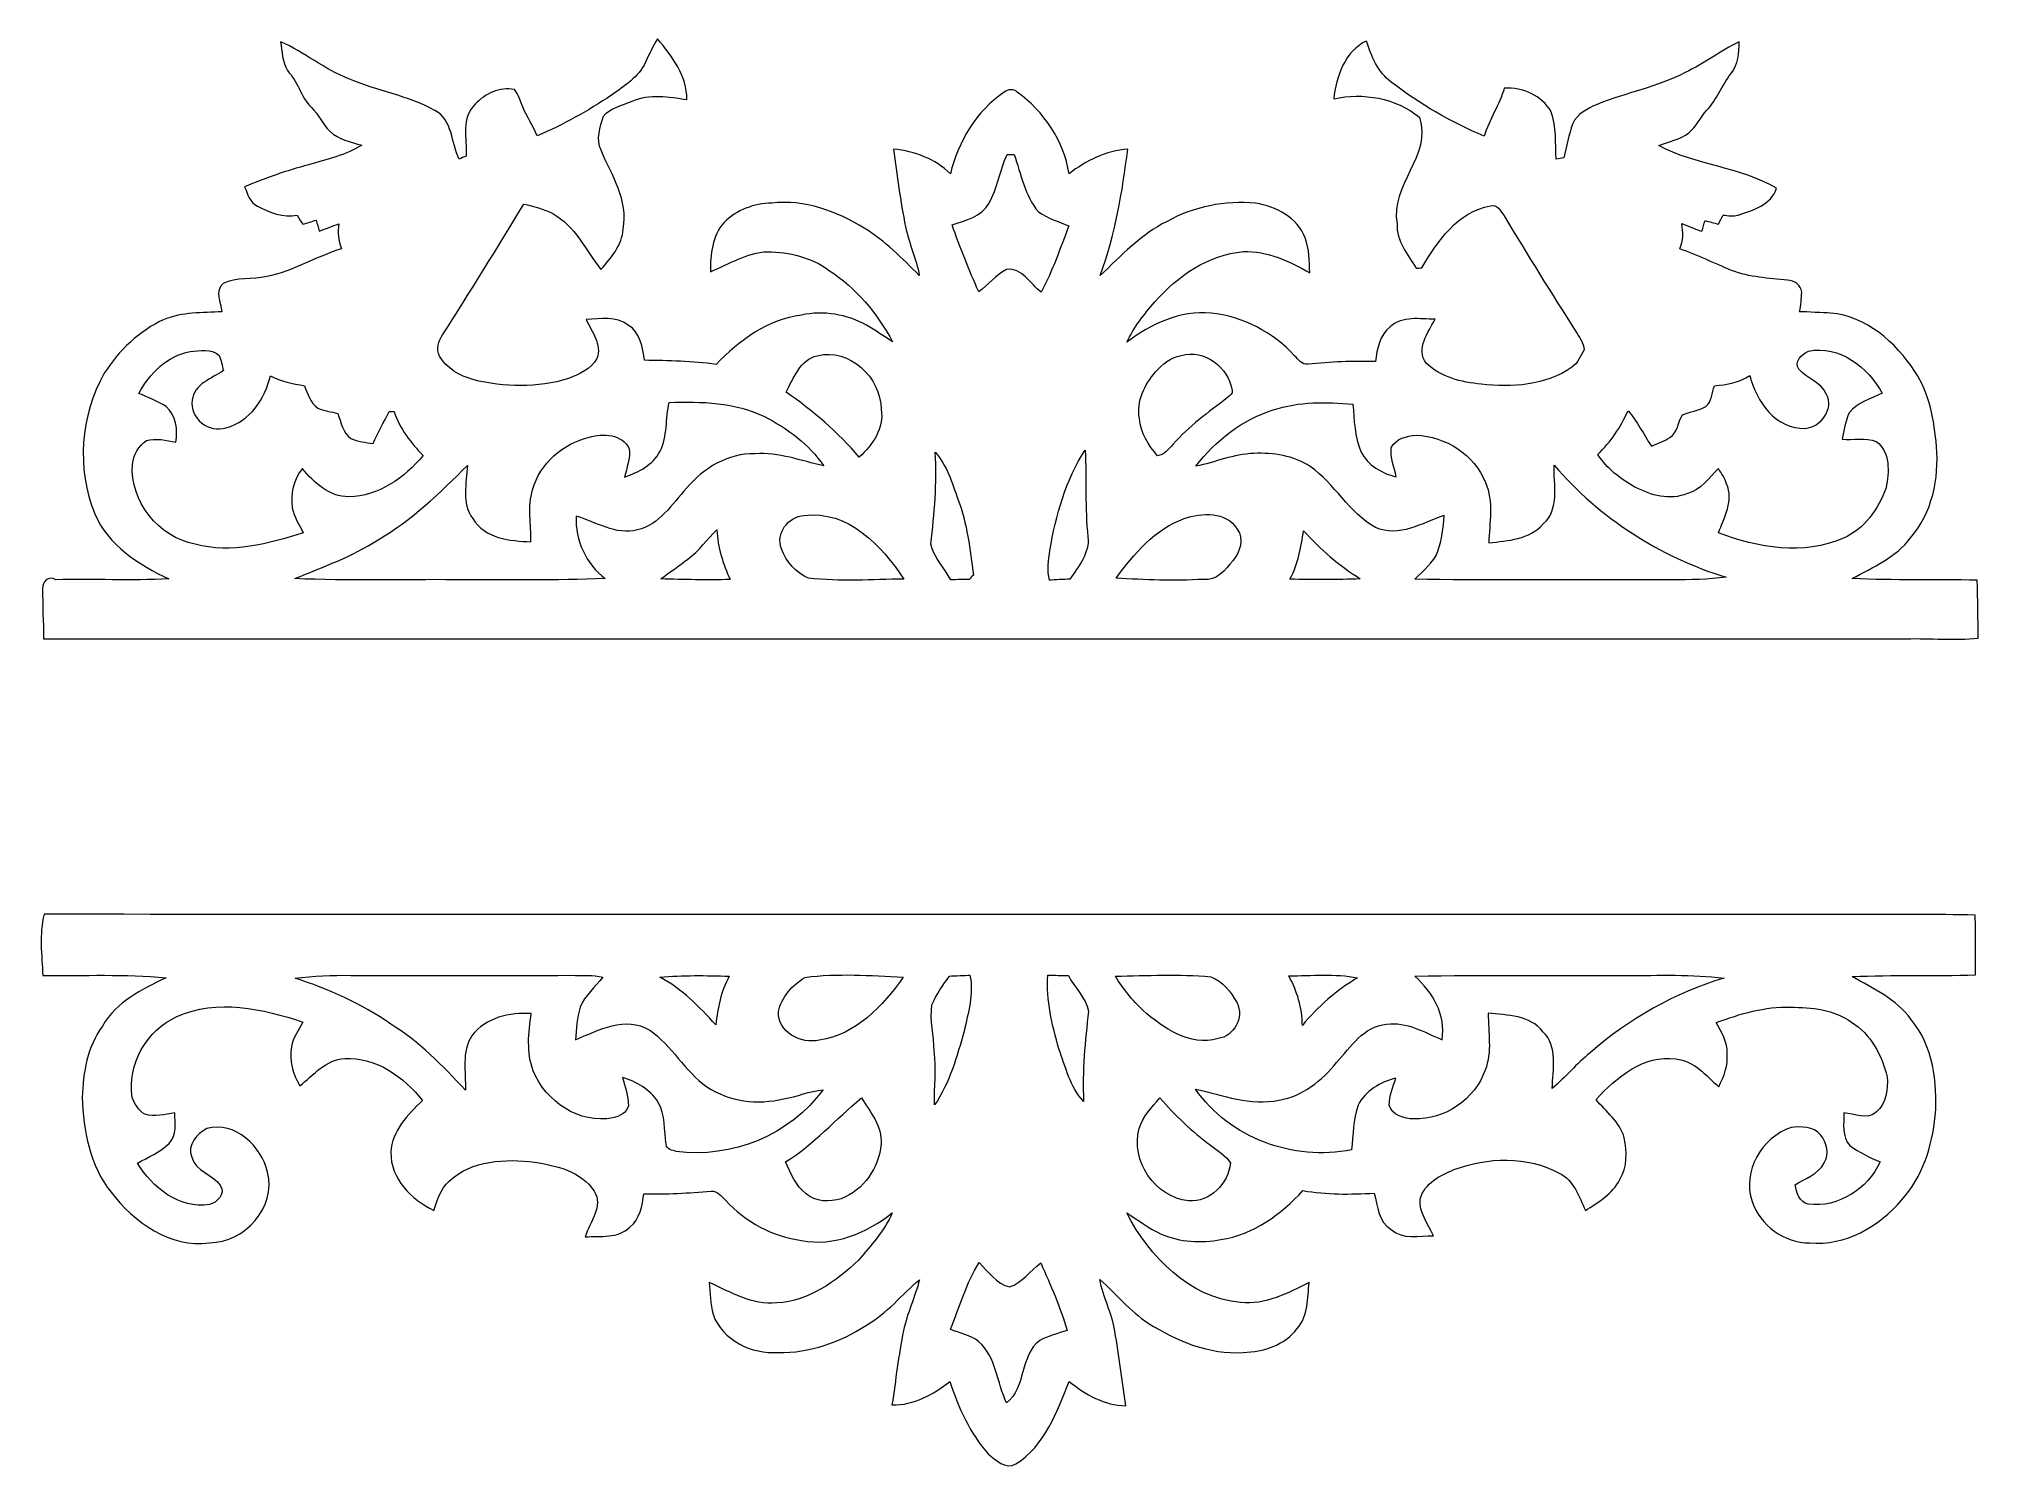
# Model space of a CAD drawing. Header units: centimetres. Extents: x -16.3 to 16.2, y -12 to 12.
import ezdxf

# ---------------------------------------------------------------- set-up
doc = ezdxf.new("R2010")
doc.units = ezdxf.units.CM
doc.header["$MEASUREMENT"] = 0
doc.layers.add('Layer 1', color=7, linetype='Continuous')

msp = doc.modelspace()

# ---------------------------------------------------------------- linework, layer by layer
at = {"layer": 'Layer 1', "color": 250, "lineweight": 9}
for points, knots in [([(-6.10221, 11.56253), (-6.03977, 11.69623), (-5.98192, 11.83311), (-5.89972, 11.95693), (-5.89972, 11.95693), (-5.66159, 11.66836), (-5.40124, 11.33181), (-5.41077, 10.93776), (-5.41077, 10.93776), (-5.71345, 10.98997), (-6.03483, 11.03795), (-6.32693, 10.91342), (-6.32693, 10.91342), (-6.48815, 10.84039), (-6.69347, 10.80476), (-6.80883, 10.65836), (-6.80883, 10.65836), (-6.86104, 10.47773), (-6.939, 10.27136), (-6.84798, 10.08827), (-6.84798, 10.08827), (-6.66772, 9.66705), (-6.38761, 9.25289), (-6.47686, 8.76923), (-6.47686, 8.76923), (-6.4945, 8.49477), (-6.68006, 8.28487), (-6.85187, 8.08872), (-6.85187, 8.08872), (-7.10057, 8.41152), (-7.2879, 8.8225), (-7.65726, 9.02817), (-7.65726, 9.02817), (-7.8086, 9.10719), (-7.97582, 9.14953), (-8.14162, 9.18692), (-8.14162, 9.18692), (-8.58718, 8.45067), (-9.04332, 7.72113), (-9.50299, 6.9937), (-9.50299, 6.9937), (-9.56825, 6.89281), (-9.61623, 6.75417), (-9.55344, 6.64092), (-9.55344, 6.64092), (-9.43949, 6.43137), (-9.21548, 6.31249), (-8.99428, 6.24546), (-8.99428, 6.24546), (-8.47217, 6.11493), (-7.91302, 6.10364), (-7.39585, 6.26204), (-7.39585, 6.26204), (-7.21734, 6.33542), (-7.01167, 6.41903), (-6.91642, 6.59859), (-6.91642, 6.59859), (-6.82964, 6.83813), (-7.00285, 7.04909), (-7.09669, 7.25264), (-7.09669, 7.25264), (-6.85998, 7.25864), (-6.59504, 7.31755), (-6.39149, 7.15668), (-6.39149, 7.15668), (-6.1897, 7.03639), (-6.1516, 6.78027), (-6.12126, 6.56966), (-6.12126, 6.56966), (-5.71945, 6.56261), (-5.31622, 6.55485), (-4.91758, 6.50017), (-4.91758, 6.50017), (-4.53412, 6.90304), (-4.0561, 7.25687), (-3.48848, 7.32813), (-3.48848, 7.32813), (-3.11983, 7.4061), (-2.73001, 7.33907), (-2.39981, 7.16021), (-2.39981, 7.16021), (-2.25094, 7.07167), (-2.10877, 6.97148), (-1.96131, 6.87975), (-1.96131, 6.87975), (-2.22201, 7.35283), (-2.57443, 7.78745), (-3.03375, 8.0799), (-3.03375, 8.0799), (-3.3255, 8.29863), (-3.69874, 8.38118), (-4.05751, 8.38929), (-4.05751, 8.38929), (-4.40676, 8.37412), (-4.70239, 8.1808), (-5.01672, 8.0538), (-5.01672, 8.0538), (-5.01319, 8.34272), (-4.99096, 8.64999), (-4.78706, 8.87718), (-4.78706, 8.87718), (-4.57998, 9.08744), (-4.28153, 9.20244), (-3.98731, 9.2028), (-3.98731, 9.2028), (-3.43839, 9.27018), (-2.89864, 9.06592), (-2.43756, 8.78405), (-2.43756, 8.78405), (-2.08937, 8.57062), (-1.80185, 8.27746), (-1.51575, 7.9903), (-1.51575, 7.9903), (-1.55808, 8.27111), (-1.69143, 8.52652), (-1.74329, 8.80486), (-1.74329, 8.80486), (-1.83607, 9.2349), (-1.88334, 9.67305), (-1.94473, 10.10802), (-1.94473, 10.10802), (-1.5916, 10.07169), (-1.24975, 9.94469), (-0.99434, 9.69492), (-0.99434, 9.69492), (-0.86205, 10.23679), (-0.55902, 10.74514), (-0.093, 11.06264), (-0.093, 11.06264), (-0.02703, 11.11168), (0.06223, 11.1205), (0.12784, 11.06511), (0.12784, 11.06511), (0.5727, 10.73985), (0.90854, 10.2442), (0.99603, 9.69492), (0.99603, 9.69492), (1.28354, 9.91823), (1.61127, 10.07945), (1.97993, 10.10943), (1.97993, 10.10943), (1.88538, 9.39188), (1.77355, 8.67151), (1.51743, 7.991), (1.51743, 7.991), (1.86633, 8.32191), (2.20077, 8.6768), (2.6368, 8.89694), (2.6368, 8.89694), (3.08659, 9.14494), (3.61082, 9.25007), (4.12235, 9.20174), (4.12235, 9.20174), (4.46419, 9.15164), (4.82367, 8.95797), (4.95278, 8.62001), (4.95278, 8.62001), (5.02193, 8.43303), (5.02052, 8.23054), (5.03075, 8.03404), (5.03075, 8.03404), (4.69067, 8.23019), (4.31849, 8.40658), (3.91597, 8.39105), (3.91597, 8.39105), (3.32648, 8.3399), (2.81354, 7.98183), (2.43219, 7.54933), (2.43219, 7.54933), (2.25474, 7.33978), (2.07729, 7.12388), (1.9644, 6.87164), (1.9644, 6.87164), (2.36481, 7.18279), (2.85728, 7.40469), (3.37446, 7.36165), (3.37446, 7.36165), (3.90609, 7.2978), (4.41656, 7.04591), (4.77463, 6.64516), (4.77463, 6.64516), (4.83849, 6.58448), (4.89987, 6.48923), (5.00147, 6.5044), (5.00147, 6.5044), (5.37577, 6.54356), (5.75218, 6.55732), (6.12895, 6.54991), (6.12895, 6.54991), (6.1554, 6.76157), (6.20127, 6.98876), (6.37695, 7.13199), (6.37695, 7.13199), (6.58685, 7.31685), (6.8719, 7.2604), (7.12837, 7.25687), (7.12837, 7.25687), (7.01865, 7.0445), (6.7957, 6.75452), (6.9809, 6.5238), (6.9809, 6.5238), (7.22044, 6.28497), (7.57428, 6.20242), (7.90024, 6.16961), (7.90024, 6.16961), (8.41495, 6.10823), (8.98257, 6.14809), (9.42142, 6.45184), (9.42142, 6.45184), (9.52267, 6.52027), (9.56535, 6.64445), (9.62815, 6.74393), (9.62815, 6.74393), (9.62427, 6.86141), (9.54278, 6.95631), (9.48845, 7.05403), (9.48845, 7.05403), (9.07746, 7.69326), (8.67565, 8.33849), (8.28583, 8.99078), (8.28583, 8.99078), (8.23044, 9.06733), (8.17012, 9.19221), (8.05547, 9.15799), (8.05547, 9.15799), (7.50972, 9.06415), (7.16788, 8.56145), (6.90647, 8.1173), (6.90647, 8.1173), (6.88248, 8.11624), (6.8338, 8.11483), (6.80981, 8.11377), (6.80981, 8.11377), (6.67011, 8.34378), (6.48102, 8.56885), (6.49125, 8.8546), (6.49125, 8.8546), (6.36637, 9.50195), (7.08568, 9.99196), (6.86555, 10.64178), (6.86555, 10.64178), (6.47008, 10.96704), (5.92645, 11.06088), (5.4315, 10.9494), (5.4315, 10.9494), (5.47243, 11.3184), (5.61742, 11.75902), (5.98113, 11.91989), (5.98113, 11.91989), (6.06051, 11.66025), (6.1674, 11.39743), (6.396, 11.23092), (6.396, 11.23092), (6.87013, 10.85909), (7.40142, 10.56275), (7.95316, 10.32287), (7.95316, 10.32287), (8.03324, 10.60544), (8.20822, 10.84815), (8.28971, 11.13108), (8.28971, 11.13108), (8.59733, 11.14307), (8.92012, 11.01043), (9.07499, 10.73279), (9.07499, 10.73279), (9.16848, 10.4802), (9.14132, 10.20539), (9.15895, 9.94116), (9.15895, 9.94116), (9.20199, 9.94892), (9.24503, 9.95703), (9.28842, 9.9648), (9.28842, 9.9648), (9.3297, 10.15671), (9.37238, 10.34862), (9.43518, 10.53488), (9.43518, 10.53488), (9.51032, 10.70245), (9.68636, 10.78818), (9.84581, 10.85768), (9.84581, 10.85768), (10.33159, 11.05417), (10.85582, 11.14978), (11.32289, 11.3939), (11.32289, 11.3939), (11.63757, 11.54101), (11.91627, 11.75232), (12.22565, 11.9086), (12.22565, 11.9086), (12.22036, 11.72375), (12.21507, 11.51772), (12.08489, 11.37238), (12.08489, 11.37238), (11.94061, 11.17235), (11.84783, 10.9367), (11.67955, 10.75431), (11.67955, 10.75431), (11.57231, 10.63719), (11.50598, 10.4862), (11.38428, 10.38178), (11.38428, 10.38178), (11.23576, 10.26783), (11.04667, 10.23538), (10.87628, 10.16729), (10.87628, 10.16729), (11.49999, 9.83744), (12.23941, 9.80993), (12.8536, 9.45327), (12.8536, 9.45327), (12.75976, 9.17281), (12.4606, 9.08285), (12.20801, 9.00101), (12.20801, 9.00101), (12.12511, 8.97808), (12.03903, 8.99501), (11.95542, 9.00207), (11.95542, 9.00207), (11.92967, 8.95162), (11.90392, 8.90152), (11.87887, 8.85143), (11.87887, 8.85143), (11.80302, 8.87048), (11.72753, 8.88988), (11.65274, 8.91034), (11.65274, 8.91034), (11.63545, 8.85037), (11.61817, 8.79075), (11.60053, 8.73078), (11.60053, 8.73078), (11.48588, 8.76958), (11.37405, 8.81474), (11.26186, 8.8599), (11.26186, 8.8599), (11.28656, 8.71773), (11.2922, 8.57027), (11.23011, 8.43621), (11.23011, 8.43621), (11.52715, 8.33496), (11.80761, 8.19244), (12.09865, 8.07638), (12.09865, 8.07638), (12.39851, 7.95925), (12.7206, 7.94444), (13.03704, 7.91233), (13.03704, 7.91233), (13.1464, 7.90598), (13.26352, 7.82908), (13.27305, 7.71231), (13.27305, 7.71231), (13.27058, 7.60224), (13.25717, 7.49218), (13.23883, 7.38387), (13.23883, 7.38387), (13.3683, 7.37823), (13.62724, 7.36729), (13.75671, 7.36165), (13.75671, 7.36165), (14.35855, 7.30979), (14.85032, 6.86847), (15.16852, 6.38375), (15.16852, 6.38375), (15.42041, 6.01474), (15.49096, 5.56072), (15.534, 5.12574), (15.534, 5.12574), (15.57669, 4.58776), (15.46098, 4.01308), (15.09938, 3.5961), (15.09938, 3.5961), (14.85596, 3.26555), (14.47002, 3.10468), (14.12148, 2.91347), (14.12148, 2.91347), (14.81857, 2.87537), (15.51707, 2.90183), (16.21486, 2.88455), (16.21486, 2.88455), (16.22368, 2.56034), (16.22792, 2.23649), (16.23144, 1.91194), (16.23144, 1.91194), (15.83139, 1.87278), (15.42782, 1.91229), (15.02706, 1.90347), (15.02706, 1.90347), (4.62153, 1.90523), (-5.78436, 1.90312), (-16.18989, 1.90453), (-16.18989, 1.90453), (-16.19342, 2.18393), (-16.20894, 2.46262), (-16.20718, 2.74167), (-16.20718, 2.74167), (-16.21459, 2.84821), (-16.11863, 2.9745), (-15.98387, 2.89195), (-15.98387, 2.89195), (-15.3531, 2.9043), (-14.72234, 2.87679), (-14.09192, 2.90571), (-14.09192, 2.90571), (-14.59252, 3.14384), (-15.1111, 3.46592), (-15.33405, 3.99827), (-15.33405, 3.99827), (-15.63956, 4.74898), (-15.57677, 5.64821), (-15.17283, 6.35129), (-15.17283, 6.35129), (-14.92907, 6.73441), (-14.58687, 7.06461), (-14.17059, 7.25405), (-14.17059, 7.25405), (-13.86544, 7.37788), (-13.52677, 7.36623), (-13.20363, 7.38176), (-13.20363, 7.38176), (-13.21915, 7.53663), (-13.32781, 7.73665), (-13.18352, 7.85377), (-13.18352, 7.85377), (-12.96057, 7.97125), (-12.69034, 7.91692), (-12.4508, 7.97195), (-12.4508, 7.97195), (-12.01089, 8.06156), (-11.62283, 8.30427), (-11.19773, 8.43974), (-11.19773, 8.43974), (-11.257, 8.57132), (-11.25912, 8.71561), (-11.2443, 8.85637), (-11.2443, 8.85637), (-11.35296, 8.81686), (-11.46055, 8.77347), (-11.56956, 8.73466), (-11.56956, 8.73466), (-11.58755, 8.79604), (-11.60519, 8.85743), (-11.62248, 8.91881), (-11.62248, 8.91881), (-11.69762, 8.89517), (-11.77276, 8.87118), (-11.84861, 8.84861), (-11.84861, 8.84861), (-11.87965, 8.89976), (-11.91035, 8.95127), (-11.94068, 9.00277), (-11.94068, 9.00277), (-12.17387, 8.95303), (-12.40423, 9.04828), (-12.60779, 9.15411), (-12.60779, 9.15411), (-12.73937, 9.20915), (-12.7683, 9.3619), (-12.82369, 9.47796), (-12.82369, 9.47796), (-12.47373, 9.62154), (-12.11672, 9.7489), (-11.75089, 9.84626), (-11.75089, 9.84626), (-11.44538, 9.93093), (-11.12859, 10.00678), (-10.85554, 10.1747), (-10.85554, 10.1747), (-11.04569, 10.22056), (-11.24324, 10.27524), (-11.39423, 10.40647), (-11.39423, 10.40647), (-11.51171, 10.52783), (-11.58015, 10.68728), (-11.70291, 10.80441), (-11.70291, 10.80441), (-11.8793, 10.98397), (-11.92904, 11.24432), (-12.10473, 11.42353), (-12.10473, 11.42353), (-12.18904, 11.56817), (-12.19433, 11.74597), (-12.21832, 11.9086), (-12.21832, 11.9086), (-11.82109, 11.73327), (-11.48384, 11.44611), (-11.07779, 11.28842), (-11.07779, 11.28842), (-10.60718, 11.08169), (-10.08543, 11.00725), (-9.63317, 10.75713), (-9.63317, 10.75713), (-9.33083, 10.59133), (-9.36153, 10.21597), (-9.22782, 9.93975), (-9.22782, 9.93975), (-9.18831, 9.95703), (-9.14845, 9.97397), (-9.10823, 9.9909), (-9.10823, 9.9909), (-9.09306, 10.28018), (-9.19748, 10.64037), (-8.9576, 10.8605), (-8.9576, 10.8605), (-8.79355, 11.039), (-8.5459, 11.15718), (-8.30037, 11.10533), (-8.30037, 11.10533), (-8.22876, 11.02525), (-8.20688, 10.91412), (-8.15997, 10.81852), (-8.15997, 10.81852), (-8.09611, 10.64813), (-7.98217, 10.50208), (-7.92043, 10.33063), (-7.92043, 10.33063), (-7.48263, 10.51337), (-7.06812, 10.75008), (-6.67301, 11.01184), (-6.67301, 11.01184), (-6.46028, 11.16565), (-6.21933, 11.31629), (-6.10221, 11.56253), (-6.10221, 11.56253), (-6.10221, 11.56253), (-6.10221, 11.56253), (-6.10221, 11.56253)], [0, 0, 0, 0, 0.00757576, 0.00757576, 0.00757576, 0.00757576, 0.01515152, 0.01515152, 0.01515152, 0.01515152, 0.02272727, 0.02272727, 0.02272727, 0.02272727, 0.03030303, 0.03030303, 0.03030303, 0.03030303, 0.03787879, 0.03787879, 0.03787879, 0.03787879, 0.04545455, 0.04545455, 0.04545455, 0.04545455, 0.0530303, 0.0530303, 0.0530303, 0.0530303, 0.06060606, 0.06060606, 0.06060606, 0.06060606, 0.06818182, 0.06818182, 0.06818182, 0.06818182, 0.07575758, 0.07575758, 0.07575758, 0.07575758, 0.08333333, 0.08333333, 0.08333333, 0.08333333, 0.09090909, 0.09090909, 0.09090909, 0.09090909, 0.09848485, 0.09848485, 0.09848485, 0.09848485, 0.10606061, 0.10606061, 0.10606061, 0.10606061, 0.11363636, 0.11363636, 0.11363636, 0.11363636, 0.12121212, 0.12121212, 0.12121212, 0.12121212, 0.12878788, 0.12878788, 0.12878788, 0.12878788, 0.13636364, 0.13636364, 0.13636364, 0.13636364, 0.14393939, 0.14393939, 0.14393939, 0.14393939, 0.15151515, 0.15151515, 0.15151515, 0.15151515, 0.15909091, 0.15909091, 0.15909091, 0.15909091, 0.16666667, 0.16666667, 0.16666667, 0.16666667, 0.17424242, 0.17424242, 0.17424242, 0.17424242, 0.18181818, 0.18181818, 0.18181818, 0.18181818, 0.18939394, 0.18939394, 0.18939394, 0.18939394, 0.1969697, 0.1969697, 0.1969697, 0.1969697, 0.20454545, 0.20454545, 0.20454545, 0.20454545, 0.21212121, 0.21212121, 0.21212121, 0.21212121, 0.21969697, 0.21969697, 0.21969697, 0.21969697, 0.22727273, 0.22727273, 0.22727273, 0.22727273, 0.23484848, 0.23484848, 0.23484848, 0.23484848, 0.24242424, 0.24242424, 0.24242424, 0.24242424, 0.25, 0.25, 0.25, 0.25, 0.25757576, 0.25757576, 0.25757576, 0.25757576, 0.26515152, 0.26515152, 0.26515152, 0.26515152, 0.27272727, 0.27272727, 0.27272727, 0.27272727, 0.28030303, 0.28030303, 0.28030303, 0.28030303, 0.28787879, 0.28787879, 0.28787879, 0.28787879, 0.29545455, 0.29545455, 0.29545455, 0.29545455, 0.3030303, 0.3030303, 0.3030303, 0.3030303, 0.31060606, 0.31060606, 0.31060606, 0.31060606, 0.31818182, 0.31818182, 0.31818182, 0.31818182, 0.32575758, 0.32575758, 0.32575758, 0.32575758, 0.33333333, 0.33333333, 0.33333333, 0.33333333, 0.34090909, 0.34090909, 0.34090909, 0.34090909, 0.34848485, 0.34848485, 0.34848485, 0.34848485, 0.35606061, 0.35606061, 0.35606061, 0.35606061, 0.36363636, 0.36363636, 0.36363636, 0.36363636, 0.37121212, 0.37121212, 0.37121212, 0.37121212, 0.37878788, 0.37878788, 0.37878788, 0.37878788, 0.38636364, 0.38636364, 0.38636364, 0.38636364, 0.39393939, 0.39393939, 0.39393939, 0.39393939, 0.40151515, 0.40151515, 0.40151515, 0.40151515, 0.40909091, 0.40909091, 0.40909091, 0.40909091, 0.41666667, 0.41666667, 0.41666667, 0.41666667, 0.42424242, 0.42424242, 0.42424242, 0.42424242, 0.43181818, 0.43181818, 0.43181818, 0.43181818, 0.43939394, 0.43939394, 0.43939394, 0.43939394, 0.4469697, 0.4469697, 0.4469697, 0.4469697, 0.45454545, 0.45454545, 0.45454545, 0.45454545, 0.46212121, 0.46212121, 0.46212121, 0.46212121, 0.46969697, 0.46969697, 0.46969697, 0.46969697, 0.47727273, 0.47727273, 0.47727273, 0.47727273, 0.48484848, 0.48484848, 0.48484848, 0.48484848, 0.49242424, 0.49242424, 0.49242424, 0.49242424, 0.5, 0.5, 0.5, 0.5, 0.50757576, 0.50757576, 0.50757576, 0.50757576, 0.51515152, 0.51515152, 0.51515152, 0.51515152, 0.52272727, 0.52272727, 0.52272727, 0.52272727, 0.53030303, 0.53030303, 0.53030303, 0.53030303, 0.53787879, 0.53787879, 0.53787879, 0.53787879, 0.54545455, 0.54545455, 0.54545455, 0.54545455, 0.5530303, 0.5530303, 0.5530303, 0.5530303, 0.56060606, 0.56060606, 0.56060606, 0.56060606, 0.56818182, 0.56818182, 0.56818182, 0.56818182, 0.57575758, 0.57575758, 0.57575758, 0.57575758, 0.58333333, 0.58333333, 0.58333333, 0.58333333, 0.59090909, 0.59090909, 0.59090909, 0.59090909, 0.59848485, 0.59848485, 0.59848485, 0.59848485, 0.60606061, 0.60606061, 0.60606061, 0.60606061, 0.61363636, 0.61363636, 0.61363636, 0.61363636, 0.62121212, 0.62121212, 0.62121212, 0.62121212, 0.62878788, 0.62878788, 0.62878788, 0.62878788, 0.63636364, 0.63636364, 0.63636364, 0.63636364, 0.64393939, 0.64393939, 0.64393939, 0.64393939, 0.65151515, 0.65151515, 0.65151515, 0.65151515, 0.65909091, 0.65909091, 0.65909091, 0.65909091, 0.66666667, 0.66666667, 0.66666667, 0.66666667, 0.67424242, 0.67424242, 0.67424242, 0.67424242, 0.68181818, 0.68181818, 0.68181818, 0.68181818, 0.68939394, 0.68939394, 0.68939394, 0.68939394, 0.6969697, 0.6969697, 0.6969697, 0.6969697, 0.70454545, 0.70454545, 0.70454545, 0.70454545, 0.71212121, 0.71212121, 0.71212121, 0.71212121, 0.71969697, 0.71969697, 0.71969697, 0.71969697, 0.72727273, 0.72727273, 0.72727273, 0.72727273, 0.73484848, 0.73484848, 0.73484848, 0.73484848, 0.74242424, 0.74242424, 0.74242424, 0.74242424, 0.75, 0.75, 0.75, 0.75, 0.75757576, 0.75757576, 0.75757576, 0.75757576, 0.76515152, 0.76515152, 0.76515152, 0.76515152, 0.77272727, 0.77272727, 0.77272727, 0.77272727, 0.78030303, 0.78030303, 0.78030303, 0.78030303, 0.78787879, 0.78787879, 0.78787879, 0.78787879, 0.79545455, 0.79545455, 0.79545455, 0.79545455, 0.8030303, 0.8030303, 0.8030303, 0.8030303, 0.81060606, 0.81060606, 0.81060606, 0.81060606, 0.81818182, 0.81818182, 0.81818182, 0.81818182, 0.82575758, 0.82575758, 0.82575758, 0.82575758, 0.83333333, 0.83333333, 0.83333333, 0.83333333, 0.84090909, 0.84090909, 0.84090909, 0.84090909, 0.84848485, 0.84848485, 0.84848485, 0.84848485, 0.85606061, 0.85606061, 0.85606061, 0.85606061, 0.86363636, 0.86363636, 0.86363636, 0.86363636, 0.87121212, 0.87121212, 0.87121212, 0.87121212, 0.87878788, 0.87878788, 0.87878788, 0.87878788, 0.88636364, 0.88636364, 0.88636364, 0.88636364, 0.89393939, 0.89393939, 0.89393939, 0.89393939, 0.90151515, 0.90151515, 0.90151515, 0.90151515, 0.90909091, 0.90909091, 0.90909091, 0.90909091, 0.91666667, 0.91666667, 0.91666667, 0.91666667, 0.92424242, 0.92424242, 0.92424242, 0.92424242, 0.93181818, 0.93181818, 0.93181818, 0.93181818, 0.93939394, 0.93939394, 0.93939394, 0.93939394, 0.9469697, 0.9469697, 0.9469697, 0.9469697, 0.95454545, 0.95454545, 0.95454545, 0.95454545, 0.96212121, 0.96212121, 0.96212121, 0.96212121, 0.96969697, 0.96969697, 0.96969697, 0.96969697, 0.97727273, 0.97727273, 0.97727273, 0.97727273, 0.98484848, 0.98484848, 0.98484848, 0.98484848, 1, 1, 1, 1]), ([(-0.04255, 10.01912), (-0.16461, 9.75313), (-0.20412, 9.45503), (-0.34841, 9.19927), (-0.34841, 9.19927), (-0.47047, 8.97737), (-0.73999, 8.91034), (-0.964, 8.84049), (-0.964, 8.84049), (-0.83418, 8.45808), (-0.68213, 8.08378), (-0.51703, 7.71513), (-0.51703, 7.71513), (-0.36322, 7.84072), (-0.22917, 7.99594), (-0.05419, 8.09296), (-0.05419, 8.09296), (0.20863, 8.12471), (0.34586, 7.8513), (0.52719, 7.7109), (0.52719, 7.7109), (0.71945, 8.06403), (0.8461, 8.4475), (0.9925, 8.82074), (0.9925, 8.82074), (0.81964, 8.89165), (0.6369, 8.94844), (0.48309, 9.0571), (0.48309, 9.0571), (0.24673, 9.32803), (0.19522, 9.69175), (0.07316, 10.01842), (0.07316, 10.01842), (0.04424, 10.01877), (-0.01362, 10.01912), (-0.04255, 10.01912), (-0.04255, 10.01912), (-0.04255, 10.01912), (-0.04255, 10.01912), (-0.04255, 10.01912)], [0, 0, 0, 0, 0.09090909, 0.09090909, 0.09090909, 0.09090909, 0.18181818, 0.18181818, 0.18181818, 0.18181818, 0.27272727, 0.27272727, 0.27272727, 0.27272727, 0.36363636, 0.36363636, 0.36363636, 0.36363636, 0.45454545, 0.45454545, 0.45454545, 0.45454545, 0.54545455, 0.54545455, 0.54545455, 0.54545455, 0.63636364, 0.63636364, 0.63636364, 0.63636364, 0.72727273, 0.72727273, 0.72727273, 0.72727273, 0.81818182, 0.81818182, 0.81818182, 0.81818182, 1, 1, 1, 1]), ([(13.38488, 6.72242), (13.2801, 6.67373), (13.13547, 6.54073), (13.22754, 6.42044), (13.22754, 6.42044), (13.35948, 6.25569), (13.60466, 6.20771), (13.68827, 5.99781), (13.68827, 5.99781), (13.82268, 5.75334), (13.58808, 5.44571), (13.33443, 5.42913), (13.33443, 5.42913), (12.84125, 5.40655), (12.50928, 5.88139), (12.40627, 6.31496), (12.40627, 6.31496), (12.232, 6.19254), (12.01928, 6.16362), (11.8122, 6.14139), (11.8122, 6.14139), (11.76951, 6.02674), (11.77057, 5.87822), (11.66615, 5.79673), (11.66615, 5.79673), (11.54797, 5.72088), (11.40015, 5.71241), (11.27456, 5.65526), (11.27456, 5.65526), (11.19942, 5.52967), (11.19237, 5.36387), (11.0629, 5.27462), (11.0629, 5.27462), (10.968, 5.21217), (10.86111, 5.17302), (10.75668, 5.13104), (10.75668, 5.13104), (10.61734, 5.32365), (10.52632, 5.55049), (10.36298, 5.72476), (10.36298, 5.72476), (10.24163, 5.45136), (10.07088, 5.2023), (9.85851, 4.99133), (9.85851, 4.99133), (10.00492, 4.75109), (10.2374, 4.58423), (10.47799, 4.44594), (10.47799, 4.44594), (10.74504, 4.308), (11.06466, 4.20993), (11.35711, 4.33905), (11.35711, 4.33905), (11.58395, 4.39549), (11.72118, 4.59834), (11.87781, 4.75462), (11.87781, 4.75462), (11.92967, 4.67383), (11.98506, 4.5934), (12.01434, 4.50062), (12.01434, 4.50062), (12.13816, 4.21981), (11.97412, 3.93829), (11.87675, 3.67653), (11.87675, 3.67653), (12.53821, 3.42571), (13.30268, 3.29588), (13.97331, 3.58728), (13.97331, 3.58728), (14.32221, 3.74215), (14.55963, 4.08082), (14.68698, 4.43148), (14.68698, 4.43148), (14.74131, 4.69218), (14.76001, 5.03543), (14.52188, 5.209), (14.52188, 5.209), (14.34267, 5.28379), (14.137, 5.22629), (13.94932, 5.24957), (13.94932, 5.24957), (13.98248, 5.39738), (14.00718, 5.54943), (14.0668, 5.68878), (14.0668, 5.68878), (14.20615, 5.8627), (14.42804, 5.92761), (14.62454, 6.01615), (14.62454, 6.01615), (14.38148, 6.44901), (13.90875, 6.83178), (13.38488, 6.72242), (13.38488, 6.72242), (13.38488, 6.72242), (13.38488, 6.72242), (13.38488, 6.72242)], [0, 0, 0, 0, 0.04, 0.04, 0.04, 0.04, 0.08, 0.08, 0.08, 0.08, 0.12, 0.12, 0.12, 0.12, 0.16, 0.16, 0.16, 0.16, 0.2, 0.2, 0.2, 0.2, 0.24, 0.24, 0.24, 0.24, 0.28, 0.28, 0.28, 0.28, 0.32, 0.32, 0.32, 0.32, 0.36, 0.36, 0.36, 0.36, 0.4, 0.4, 0.4, 0.4, 0.44, 0.44, 0.44, 0.44, 0.48, 0.48, 0.48, 0.48, 0.52, 0.52, 0.52, 0.52, 0.56, 0.56, 0.56, 0.56, 0.6, 0.6, 0.6, 0.6, 0.64, 0.64, 0.64, 0.64, 0.68, 0.68, 0.68, 0.68, 0.72, 0.72, 0.72, 0.72, 0.76, 0.76, 0.76, 0.76, 0.8, 0.8, 0.8, 0.8, 0.84, 0.84, 0.84, 0.84, 0.88, 0.88, 0.88, 0.88, 0.92, 0.92, 0.92, 0.92, 1, 1, 1, 1]), ([(-13.73668, 6.71642), (-14.12085, 6.6448), (-14.41507, 6.34847), (-14.59428, 6.01404), (-14.59428, 6.01404), (-14.43835, 5.94877), (-14.27925, 5.88739), (-14.13814, 5.79285), (-14.13814, 5.79285), (-13.96316, 5.65068), (-13.93917, 5.4055), (-13.97657, 5.1963), (-13.97657, 5.1963), (-14.13637, 5.22523), (-14.30818, 5.27426), (-14.46763, 5.22276), (-14.46763, 5.22276), (-14.59922, 5.13562), (-14.68494, 4.98287), (-14.70152, 4.82623), (-14.70152, 4.82623), (-14.74456, 4.20147), (-14.26232, 3.60562), (-13.65236, 3.4885), (-13.65236, 3.4885), (-13.04594, 3.32446), (-12.41905, 3.49556), (-11.83803, 3.67759), (-11.83803, 3.67759), (-11.904, 3.81517), (-11.9936, 3.94464), (-12.02323, 4.09669), (-12.02323, 4.09669), (-12.05851, 4.32705), (-12.00277, 4.574), (-11.8539, 4.75497), (-11.8539, 4.75497), (-11.65846, 4.5165), (-11.40164, 4.28507), (-11.07532, 4.28084), (-11.07532, 4.28084), (-10.57297, 4.28966), (-10.14011, 4.60328), (-9.82719, 4.97299), (-9.82719, 4.97299), (-10.03745, 5.18325), (-10.22336, 5.42525), (-10.3172, 5.711), (-10.3172, 5.711), (-10.33766, 5.7103), (-10.37858, 5.70924), (-10.39905, 5.70853), (-10.39905, 5.70853), (-10.49183, 5.53179), (-10.58496, 5.3547), (-10.66822, 5.17266), (-10.66822, 5.17266), (-10.79416, 5.19665), (-10.92363, 5.20688), (-11.04251, 5.25662), (-11.04251, 5.25662), (-11.17516, 5.35752), (-11.20655, 5.52967), (-11.25982, 5.67749), (-11.25982, 5.67749), (-11.37165, 5.70747), (-11.48948, 5.72053), (-11.59532, 5.76815), (-11.59532, 5.76815), (-11.7209, 5.85564), (-11.76606, 6.0091), (-11.81862, 6.14386), (-11.81862, 6.14386), (-12.01547, 6.17596), (-12.21444, 6.21159), (-12.39048, 6.31002), (-12.39048, 6.31002), (-12.47726, 5.92655), (-12.73161, 5.54308), (-13.12955, 5.43936), (-13.12955, 5.43936), (-13.42447, 5.34023), (-13.74338, 5.59952), (-13.69963, 5.90397), (-13.69963, 5.90397), (-13.66577, 6.17173), (-13.37367, 6.26416), (-13.17682, 6.39645), (-13.17682, 6.39645), (-13.1994, 6.48288), (-13.21104, 6.57143), (-13.24808, 6.65221), (-13.24808, 6.65221), (-13.37896, 6.77145), (-13.57793, 6.72771), (-13.73668, 6.71642), (-13.73668, 6.71642), (-13.73668, 6.71642), (-13.73668, 6.71642), (-13.73668, 6.71642)], [0, 0, 0, 0, 0.03846154, 0.03846154, 0.03846154, 0.03846154, 0.07692308, 0.07692308, 0.07692308, 0.07692308, 0.11538462, 0.11538462, 0.11538462, 0.11538462, 0.15384615, 0.15384615, 0.15384615, 0.15384615, 0.19230769, 0.19230769, 0.19230769, 0.19230769, 0.23076923, 0.23076923, 0.23076923, 0.23076923, 0.26923077, 0.26923077, 0.26923077, 0.26923077, 0.30769231, 0.30769231, 0.30769231, 0.30769231, 0.34615385, 0.34615385, 0.34615385, 0.34615385, 0.38461538, 0.38461538, 0.38461538, 0.38461538, 0.42307692, 0.42307692, 0.42307692, 0.42307692, 0.46153846, 0.46153846, 0.46153846, 0.46153846, 0.5, 0.5, 0.5, 0.5, 0.53846154, 0.53846154, 0.53846154, 0.53846154, 0.57692308, 0.57692308, 0.57692308, 0.57692308, 0.61538462, 0.61538462, 0.61538462, 0.61538462, 0.65384615, 0.65384615, 0.65384615, 0.65384615, 0.69230769, 0.69230769, 0.69230769, 0.69230769, 0.73076923, 0.73076923, 0.73076923, 0.73076923, 0.76923077, 0.76923077, 0.76923077, 0.76923077, 0.80769231, 0.80769231, 0.80769231, 0.80769231, 0.84615385, 0.84615385, 0.84615385, 0.84615385, 0.88461538, 0.88461538, 0.88461538, 0.88461538, 0.92307692, 0.92307692, 0.92307692, 0.92307692, 1, 1, 1, 1]), ([(-3.2239, 6.64551), (-3.51141, 6.58201), (-3.62289, 6.27015), (-3.74636, 6.03485), (-3.74636, 6.03485), (-3.29728, 5.72123), (-2.87606, 5.36634), (-2.52011, 4.9483), (-2.52011, 4.9483), (-2.29997, 5.15185), (-2.09783, 5.4309), (-2.15463, 5.74875), (-2.15463, 5.74875), (-2.15886, 6.27545), (-2.68238, 6.78556), (-3.2239, 6.64551), (-3.2239, 6.64551), (-3.2239, 6.64551), (-3.2239, 6.64551), (-3.2239, 6.64551)], [0, 0, 0, 0, 0.16666667, 0.16666667, 0.16666667, 0.16666667, 0.33333333, 0.33333333, 0.33333333, 0.33333333, 0.5, 0.5, 0.5, 0.5, 0.66666667, 0.66666667, 0.66666667, 0.66666667, 1, 1, 1, 1]), ([(2.87175, 6.64904), (2.69748, 6.62364), (2.55919, 6.49805), (2.44418, 6.37387), (2.44418, 6.37387), (2.26144, 6.16256), (2.12174, 5.88245), (2.1736, 5.59494), (2.1736, 5.59494), (2.19618, 5.35717), (2.32283, 5.14691), (2.47734, 4.97087), (2.47734, 4.97087), (2.59447, 4.97828), (2.66149, 5.08835), (2.73805, 5.16137), (2.73805, 5.16137), (3.00298, 5.46441), (3.33318, 5.69936), (3.64962, 5.94419), (3.64962, 5.94419), (3.68455, 5.977), (3.73993, 6.00769), (3.72865, 6.06449), (3.72865, 6.06449), (3.66656, 6.45007), (3.26862, 6.76581), (2.87175, 6.64904), (2.87175, 6.64904), (2.87175, 6.64904), (2.87175, 6.64904), (2.87175, 6.64904)], [0, 0, 0, 0, 0.11111111, 0.11111111, 0.11111111, 0.11111111, 0.22222222, 0.22222222, 0.22222222, 0.22222222, 0.33333333, 0.33333333, 0.33333333, 0.33333333, 0.44444444, 0.44444444, 0.44444444, 0.44444444, 0.55555556, 0.55555556, 0.55555556, 0.55555556, 0.66666667, 0.66666667, 0.66666667, 0.66666667, 0.77777778, 0.77777778, 0.77777778, 0.77777778, 1, 1, 1, 1]), ([(-5.70498, 5.8627), (-5.77201, 5.59317), (-5.73003, 5.29719), (-5.85985, 5.04531), (-5.85985, 5.04531), (-5.97839, 4.81318), (-6.22251, 4.69394), (-6.45675, 4.61069), (-6.45675, 4.61069), (-6.41724, 4.76803), (-6.35445, 4.92748), (-6.37562, 5.09152), (-6.37562, 5.09152), (-6.49062, 5.32612), (-6.81906, 5.35717), (-7.04307, 5.2785), (-7.04307, 5.2785), (-7.48545, 5.18289), (-7.87351, 4.8407), (-7.99557, 4.40078), (-7.99557, 4.40078), (-8.08235, 4.1168), (-8.01885, 3.8187), (-8.02379, 3.52801), (-8.02379, 3.52801), (-8.3734, 3.54318), (-8.79355, 3.58128), (-8.9957, 3.91572), (-8.9957, 3.91572), (-9.19643, 4.17536), (-9.09977, 4.50803), (-9.08671, 4.80577), (-9.08671, 4.80577), (-9.54815, 4.34857), (-10.01628, 3.8889), (-10.58531, 3.56294), (-10.58531, 3.56294), (-11.01464, 3.27578), (-11.50677, 3.11244), (-11.97808, 2.91065), (-11.97808, 2.91065), (-11.07885, 2.8729), (-10.17891, 2.89901), (-9.27933, 2.89231), (-9.27933, 2.89231), (-8.44572, 2.8983), (-7.6114, 2.8729), (-6.77813, 2.91206), (-6.77813, 2.91206), (-7.10375, 3.15407), (-7.28084, 3.55377), (-7.26603, 3.9577), (-7.26603, 3.9577), (-6.92877, 3.86068), (-6.60457, 3.63385), (-6.23803, 3.72627), (-6.23803, 3.72627), (-5.8655, 3.81658), (-5.65983, 4.1616), (-5.415, 4.42407), (-5.415, 4.42407), (-5.13525, 4.76168), (-4.71862, 5.01497), (-4.26988, 5.00404), (-4.26988, 5.00404), (-3.8716, 5.02732), (-3.49695, 4.88727), (-3.11595, 4.79872), (-3.11595, 4.79872), (-3.35866, 5.16455), (-3.72625, 5.42384), (-4.10867, 5.62633), (-4.10867, 5.62633), (-4.60432, 5.86481), (-5.16594, 5.88245), (-5.70498, 5.8627), (-5.70498, 5.8627), (-5.70498, 5.8627), (-5.70498, 5.8627), (-5.70498, 5.8627)], [0, 0, 0, 0, 0.04761905, 0.04761905, 0.04761905, 0.04761905, 0.0952381, 0.0952381, 0.0952381, 0.0952381, 0.14285714, 0.14285714, 0.14285714, 0.14285714, 0.19047619, 0.19047619, 0.19047619, 0.19047619, 0.23809524, 0.23809524, 0.23809524, 0.23809524, 0.28571429, 0.28571429, 0.28571429, 0.28571429, 0.33333333, 0.33333333, 0.33333333, 0.33333333, 0.38095238, 0.38095238, 0.38095238, 0.38095238, 0.42857143, 0.42857143, 0.42857143, 0.42857143, 0.47619048, 0.47619048, 0.47619048, 0.47619048, 0.52380952, 0.52380952, 0.52380952, 0.52380952, 0.57142857, 0.57142857, 0.57142857, 0.57142857, 0.61904762, 0.61904762, 0.61904762, 0.61904762, 0.66666667, 0.66666667, 0.66666667, 0.66666667, 0.71428571, 0.71428571, 0.71428571, 0.71428571, 0.76190476, 0.76190476, 0.76190476, 0.76190476, 0.80952381, 0.80952381, 0.80952381, 0.80952381, 0.85714286, 0.85714286, 0.85714286, 0.85714286, 0.9047619, 0.9047619, 0.9047619, 0.9047619, 1, 1, 1, 1]), ([(4.41656, 5.73781), (3.89727, 5.57236), (3.44642, 5.22558), (3.11905, 4.79343), (3.11905, 4.79343), (3.44431, 4.85975), (3.7551, 4.99733), (4.0906, 5.00897), (4.0906, 5.00897), (4.41656, 5.02167), (4.75946, 4.97405), (5.03639, 4.78955), (5.03639, 4.78955), (5.44808, 4.50133), (5.68621, 4.01661), (6.12895, 3.76684), (6.12895, 3.76684), (6.52194, 3.59187), (6.91388, 3.84481), (7.28359, 3.96828), (7.28359, 3.96828), (7.26877, 3.76649), (7.24161, 3.564), (7.1774, 3.37138), (7.1774, 3.37138), (7.1079, 3.17382), (6.92728, 3.05106), (6.79182, 2.90148), (6.79182, 2.90148), (7.92564, 2.87996), (9.05982, 2.89795), (10.194, 2.8916), (10.194, 2.8916), (10.79831, 2.89619), (11.40509, 2.86408), (12.00728, 2.93358), (12.00728, 2.93358), (10.89603, 3.27684), (9.88074, 3.92771), (9.12332, 4.81248), (9.12332, 4.81248), (9.11627, 4.48334), (9.21893, 4.07305), (8.94164, 3.82646), (8.94164, 3.82646), (8.71093, 3.56611), (8.34898, 3.54742), (8.02865, 3.50896), (8.02865, 3.50896), (8.03888, 3.84622), (8.11367, 4.19935), (7.97327, 4.52038), (7.97327, 4.52038), (7.79512, 4.98922), (7.30123, 5.29367), (6.81051, 5.3166), (6.81051, 5.3166), (6.65776, 5.30072), (6.46726, 5.25698), (6.39494, 5.10387), (6.39494, 5.10387), (6.37483, 4.93877), (6.44856, 4.7772), (6.4782, 4.61633), (6.4782, 4.61633), (6.23548, 4.67525), (6.00053, 4.80895), (5.88694, 5.04178), (5.88694, 5.04178), (5.78358, 5.29225), (5.77052, 5.5653), (5.75288, 5.832), (5.75288, 5.832), (5.30768, 5.87257), (4.84554, 5.88139), (4.41656, 5.73781), (4.41656, 5.73781), (4.41656, 5.73781), (4.41656, 5.73781), (4.41656, 5.73781)], [0, 0, 0, 0, 0.04761905, 0.04761905, 0.04761905, 0.04761905, 0.0952381, 0.0952381, 0.0952381, 0.0952381, 0.14285714, 0.14285714, 0.14285714, 0.14285714, 0.19047619, 0.19047619, 0.19047619, 0.19047619, 0.23809524, 0.23809524, 0.23809524, 0.23809524, 0.28571429, 0.28571429, 0.28571429, 0.28571429, 0.33333333, 0.33333333, 0.33333333, 0.33333333, 0.38095238, 0.38095238, 0.38095238, 0.38095238, 0.42857143, 0.42857143, 0.42857143, 0.42857143, 0.47619048, 0.47619048, 0.47619048, 0.47619048, 0.52380952, 0.52380952, 0.52380952, 0.52380952, 0.57142857, 0.57142857, 0.57142857, 0.57142857, 0.61904762, 0.61904762, 0.61904762, 0.61904762, 0.66666667, 0.66666667, 0.66666667, 0.66666667, 0.71428571, 0.71428571, 0.71428571, 0.71428571, 0.76190476, 0.76190476, 0.76190476, 0.76190476, 0.80952381, 0.80952381, 0.80952381, 0.80952381, 0.85714286, 0.85714286, 0.85714286, 0.85714286, 0.9047619, 0.9047619, 0.9047619, 0.9047619, 1, 1, 1, 1]), ([(-1.24834, 5.02802), (-1.21483, 4.51367), (-1.26245, 4.00074), (-1.32172, 3.49097), (-1.32172, 3.49097), (-1.27127, 3.26484), (-1.09347, 3.09198), (-0.98623, 2.89195), (-0.98623, 2.89195), (-0.88322, 2.89301), (-0.78444, 2.8976), (-0.67967, 2.8976), (-0.67967, 2.8976), (-0.65638, 2.92088), (-0.63275, 2.94452), (-0.60876, 2.9678), (-0.60876, 2.9678), (-0.66344, 3.39784), (-0.71247, 3.83599), (-0.8677, 4.2438), (-0.8677, 4.2438), (-0.96788, 4.51579), (-1.04902, 4.80789), (-1.24834, 5.02802), (-1.24834, 5.02802), (-1.24834, 5.02802), (-1.24834, 5.02802), (-1.24834, 5.02802)], [0, 0, 0, 0, 0.125, 0.125, 0.125, 0.125, 0.25, 0.25, 0.25, 0.25, 0.375, 0.375, 0.375, 0.375, 0.5, 0.5, 0.5, 0.5, 0.625, 0.625, 0.625, 0.625, 0.75, 0.75, 0.75, 0.75, 1, 1, 1, 1]), ([(1.26414, 5.06436), (0.94029, 4.55883), (0.76955, 3.96969), (0.6743, 3.38126), (0.6743, 3.38126), (0.64854, 3.21827), (0.62738, 3.04929), (0.66689, 2.88596), (0.66689, 2.88596), (0.75191, 2.88984), (0.92195, 2.8976), (1.00697, 2.90148), (1.00697, 2.90148), (1.15302, 3.10891), (1.3421, 3.34245), (1.31247, 3.61021), (1.31247, 3.61021), (1.25391, 4.09316), (1.2966, 4.58035), (1.26414, 5.06436), (1.26414, 5.06436), (1.26414, 5.06436), (1.26414, 5.06436), (1.26414, 5.06436)], [0, 0, 0, 0, 0.14285714, 0.14285714, 0.14285714, 0.14285714, 0.28571429, 0.28571429, 0.28571429, 0.28571429, 0.42857143, 0.42857143, 0.42857143, 0.42857143, 0.57142857, 0.57142857, 0.57142857, 0.57142857, 0.71428571, 0.71428571, 0.71428571, 0.71428571, 1, 1, 1, 1]), ([(-3.44333, 3.97004), (-3.70579, 3.95629), (-3.93016, 3.66842), (-3.82186, 3.41054), (-3.82186, 3.41054), (-3.74495, 3.19922), (-3.58303, 3.00096), (-3.36924, 2.91771), (-3.36924, 2.91771), (-2.84043, 2.85985), (-2.30703, 2.89513), (-1.7761, 2.9043), (-1.7761, 2.9043), (-2.13628, 3.46028), (-2.7166, 4.06388), (-3.44333, 3.97004), (-3.44333, 3.97004), (-3.44333, 3.97004), (-3.44333, 3.97004), (-3.44333, 3.97004)], [0, 0, 0, 0, 0.16666667, 0.16666667, 0.16666667, 0.16666667, 0.33333333, 0.33333333, 0.33333333, 0.33333333, 0.5, 0.5, 0.5, 0.5, 0.66666667, 0.66666667, 0.66666667, 0.66666667, 1, 1, 1, 1]), ([(2.92361, 3.91677), (2.43572, 3.74215), (2.08364, 3.32375), (1.78272, 2.92018), (1.78272, 2.92018), (2.26885, 2.88702), (2.7571, 2.8729), (3.24428, 2.8976), (3.24428, 2.8976), (3.46547, 2.86691), (3.61752, 3.05776), (3.73711, 3.21016), (3.73711, 3.21016), (3.85565, 3.3481), (3.93714, 3.58093), (3.8119, 3.74039), (3.8119, 3.74039), (3.62987, 4.04448), (3.21571, 4.01379), (2.92361, 3.91677), (2.92361, 3.91677), (2.92361, 3.91677), (2.92361, 3.91677), (2.92361, 3.91677)], [0, 0, 0, 0, 0.14285714, 0.14285714, 0.14285714, 0.14285714, 0.28571429, 0.28571429, 0.28571429, 0.28571429, 0.42857143, 0.42857143, 0.42857143, 0.42857143, 0.57142857, 0.57142857, 0.57142857, 0.57142857, 0.71428571, 0.71428571, 0.71428571, 0.71428571, 1, 1, 1, 1]), ([(-5.39172, 3.23803), (-5.53847, 3.12126), (-5.69828, 3.02213), (-5.84574, 2.90607), (-5.84574, 2.90607), (-5.45804, 2.8909), (-5.06998, 2.8909), (-4.68193, 2.89442), (-4.68193, 2.89442), (-4.80822, 3.15583), (-4.89218, 3.43488), (-4.907, 3.72698), (-4.907, 3.72698), (-5.07387, 3.56894), (-5.2051, 3.37491), (-5.39172, 3.23803), (-5.39172, 3.23803), (-5.39172, 3.23803), (-5.39172, 3.23803), (-5.39172, 3.23803)], [0, 0, 0, 0, 0.16666667, 0.16666667, 0.16666667, 0.16666667, 0.33333333, 0.33333333, 0.33333333, 0.33333333, 0.5, 0.5, 0.5, 0.5, 0.66666667, 0.66666667, 0.66666667, 0.66666667, 1, 1, 1, 1]), ([(4.92562, 3.71322), (4.88152, 3.43523), (4.83249, 3.15301), (4.69773, 2.90254), (4.69773, 2.90254), (5.09002, 2.88913), (5.48301, 2.89125), (5.87565, 2.90677), (5.87565, 2.90677), (5.52287, 3.13114), (5.20255, 3.39995), (4.92562, 3.71322)], [0, 0, 0, 0, 0.25, 0.25, 0.25, 0.25, 0.5, 0.5, 0.5, 0.5, 1, 1, 1, 1]), ([(-16.17966, -2.71368), (-6.70652, -2.72215), (2.76697, -2.71474), (12.24012, -2.71721), (12.24012, -2.71721), (13.55386, -2.72286), (14.8676, -2.70522), (16.18135, -2.72674), (16.18135, -2.72674), (16.18911, -3.06047), (16.19052, -3.3949), (16.18417, -3.72933), (16.18417, -3.72933), (15.4959, -3.75156), (14.80728, -3.72369), (14.11972, -3.75932), (14.11972, -3.75932), (14.4732, -3.95828), (14.85914, -4.13573), (15.10432, -4.47405), (15.10432, -4.47405), (15.47826, -4.92066), (15.55199, -5.53132), (15.51283, -6.0933), (15.51283, -6.0933), (15.45851, -6.60165), (15.29835, -7.122), (14.94592, -7.50511), (14.94592, -7.50511), (14.56845, -7.94891), (14.0033, -8.27452), (13.40428, -8.2209), (13.40428, -8.2209), (12.98624, -8.21808), (12.56996, -7.92598), (12.44261, -7.52663), (12.44261, -7.52663), (12.2694, -7.02286), (12.607, -6.45207), (13.09454, -6.28591), (13.09454, -6.28591), (13.26423, -6.2651), (13.47131, -6.26827), (13.59055, -6.4115), (13.59055, -6.4115), (13.69462, -6.53744), (13.7433, -6.73218), (13.65158, -6.87928), (13.65158, -6.87928), (13.5521, -7.07084), (13.33161, -7.13752), (13.16122, -7.25041), (13.16122, -7.25041), (13.18909, -7.37353), (13.23565, -7.54427), (13.38312, -7.57214), (13.38312, -7.57214), (13.88371, -7.63705), (14.38465, -7.31461), (14.58679, -6.862), (14.58679, -6.862), (14.4104, -6.7865), (14.23507, -6.70466), (14.08091, -6.5893), (14.08091, -6.5893), (13.94227, -6.43866), (13.98284, -6.22665), (13.9786, -6.03967), (13.9786, -6.03967), (14.15746, -6.05625), (14.37407, -6.16844), (14.52576, -6.02627), (14.52576, -6.02627), (14.69016, -5.88057), (14.72261, -5.6428), (14.70497, -5.43607), (14.70497, -5.43607), (14.61607, -5.07659), (14.43298, -4.71782), (14.10631, -4.52167), (14.10631, -4.52167), (13.81386, -4.30612), (13.43709, -4.27578), (13.08713, -4.27085), (13.08713, -4.27085), (12.6578, -4.25356), (12.24117, -4.38585), (11.84183, -4.52661), (11.84183, -4.52661), (11.92367, -4.69136), (12.0348, -4.85187), (12.02351, -5.0466), (12.02351, -5.0466), (12.04115, -5.24381), (11.972, -5.43219), (11.88275, -5.60364), (11.88275, -5.60364), (11.66862, -5.41596), (11.46753, -5.16725), (11.16591, -5.13656), (11.16591, -5.13656), (10.62122, -5.06495), (10.16755, -5.44454), (9.82606, -5.81954), (9.82606, -5.81954), (9.99857, -6.01851), (10.22399, -6.19736), (10.30019, -6.45877), (10.30019, -6.45877), (10.34817, -6.68984), (10.35311, -6.95196), (10.2254, -7.15939), (10.2254, -7.15939), (10.10193, -7.39857), (9.86768, -7.53968), (9.64755, -7.67692), (9.64755, -7.67692), (9.54913, -7.44302), (9.45176, -7.17138), (9.21117, -7.05003), (9.21117, -7.05003), (8.67388, -6.75969), (8.00713, -6.78333), (7.44622, -6.99288), (7.44622, -6.99288), (7.21092, -7.08531), (6.95127, -7.22254), (6.8793, -7.48571), (6.8793, -7.48571), (6.85708, -7.71713), (7.01548, -7.89916), (7.1012, -8.10025), (7.1012, -8.10025), (6.86625, -8.10166), (6.58791, -8.17433), (6.396, -7.99477), (6.396, -7.99477), (6.17622, -7.8713), (6.17163, -7.60318), (6.10884, -7.38728), (6.10884, -7.38728), (5.70985, -7.41057), (5.31015, -7.41198), (4.91539, -7.3453), (4.91539, -7.3453), (4.54921, -7.74006), (4.08425, -8.0812), (3.54062, -8.16516), (3.54062, -8.16516), (3.20795, -8.23042), (2.85482, -8.20573), (2.54084, -8.07414), (2.54084, -8.07414), (2.33306, -7.97995), (2.15526, -7.83496), (1.96088, -7.71819), (1.96088, -7.71819), (2.33905, -8.44773), (3.01039, -9.14094), (3.86799, -9.22173), (3.86799, -9.22173), (4.28357, -9.26406), (4.66315, -9.0658), (5.01946, -8.88306), (5.01946, -8.88306), (4.98806, -9.14447), (5.00817, -9.44433), (4.82049, -9.65635), (4.82049, -9.65635), (4.60918, -9.93363), (4.25217, -10.04899), (3.91562, -10.0564), (3.91562, -10.0564), (3.34412, -10.09556), (2.79414, -9.86555), (2.32283, -9.56392), (2.32283, -9.56392), (2.01309, -9.3646), (1.78378, -9.07392), (1.51003, -8.83367), (1.51003, -8.83367), (1.56612, -9.13106), (1.71428, -9.402), (1.76297, -9.70186), (1.76297, -9.70186), (1.82964, -10.11743), (1.88503, -10.53442), (1.94606, -10.95105), (1.94606, -10.95105), (1.58235, -10.9454), (1.27437, -10.76055), (0.99603, -10.545), (0.99603, -10.545), (0.79071, -11.04982), (0.58963, -11.62168), (0.10385, -11.92506), (0.10385, -11.92506), (-0.06336, -12.02984), (-0.24081, -11.85063), (-0.36075, -11.75573), (-0.36075, -11.75573), (-0.66661, -11.4093), (-0.85958, -10.98068), (-1.00034, -10.54465), (-1.00034, -10.54465), (-1.28609, -10.75843), (-1.60324, -10.94434), (-1.97295, -10.93588), (-1.97295, -10.93588), (-1.90663, -10.52101), (-1.86606, -10.1012), (-1.77786, -9.69057), (-1.77786, -9.69057), (-1.71789, -9.39671), (-1.58454, -9.12648), (-1.51222, -8.8372), (-1.51222, -8.8372), (-1.80961, -9.08908), (-2.0555, -9.40447), (-2.40087, -9.59708), (-2.40087, -9.59708), (-2.83796, -9.88671), (-3.35302, -10.0684), (-3.88183, -10.05711), (-3.88183, -10.05711), (-4.32421, -10.0885), (-4.8181, -9.8525), (-4.97121, -9.41681), (-4.97121, -9.41681), (-5.01283, -9.24184), (-5.02377, -9.06122), (-5.03823, -8.88341), (-5.03823, -8.88341), (-4.67628, -9.04216), (-4.31433, -9.27253), (-3.90123, -9.22773), (-3.90123, -9.22773), (-3.36466, -9.19139), (-2.90781, -8.87177), (-2.53492, -8.50947), (-2.53492, -8.50947), (-2.32079, -8.26676), (-2.10136, -8.01735), (-1.96695, -7.7196), (-1.96695, -7.7196), (-2.39275, -8.04839), (-2.94344, -8.28969), (-3.48954, -8.17927), (-3.48954, -8.17927), (-3.97673, -8.11824), (-4.42475, -7.86459), (-4.75813, -7.50935), (-4.75813, -7.50935), (-4.82974, -7.44549), (-4.89465, -7.34001), (-5.00402, -7.3513), (-5.00402, -7.3513), (-5.37867, -7.38623), (-5.75543, -7.40739), (-6.13185, -7.39575), (-6.13185, -7.39575), (-6.1583, -7.60001), (-6.19535, -7.81838), (-6.36468, -7.95949), (-6.36468, -7.95949), (-6.56612, -8.14893), (-6.85892, -8.10483), (-7.11292, -8.11824), (-7.11292, -8.11824), (-7.03919, -7.87306), (-6.80212, -7.60424), (-6.9644, -7.35165), (-6.9644, -7.35165), (-7.17818, -7.02322), (-7.59728, -6.92515), (-7.95994, -6.86729), (-7.95994, -6.86729), (-8.44501, -6.80979), (-9.01968, -6.82919), (-9.39469, -7.18832), (-9.39469, -7.18832), (-9.54321, -7.31038), (-9.58589, -7.50723), (-9.65257, -7.67762), (-9.65257, -7.67762), (-10.02157, -7.49065), (-10.38105, -7.14634), (-10.36977, -6.7029), (-10.36977, -6.7029), (-10.35601, -6.33707), (-10.08402, -6.0746), (-9.84095, -5.83436), (-9.84095, -5.83436), (-10.15528, -5.4403), (-10.616, -5.1027), (-11.14411, -5.13127), (-11.14411, -5.13127), (-11.45562, -5.14468), (-11.67152, -5.40785), (-11.89623, -5.59023), (-11.89623, -5.59023), (-12.01512, -5.39585), (-12.07792, -5.16231), (-12.0384, -4.93477), (-12.0384, -4.93477), (-12.01124, -4.78202), (-11.91846, -4.65361), (-11.84438, -4.52096), (-11.84438, -4.52096), (-12.51465, -4.29836), (-13.28442, -4.11986), (-13.95646, -4.42889), (-13.95646, -4.42889), (-14.46305, -4.65361), (-14.79325, -5.22934), (-14.7047, -5.78179), (-14.7047, -5.78179), (-14.66977, -5.89398), (-14.5971, -6.00228), (-14.4955, -6.06401), (-14.4955, -6.06401), (-14.33252, -6.11728), (-14.15613, -6.0679), (-13.99209, -6.0425), (-13.99209, -6.0425), (-13.98503, -6.215), (-13.95469, -6.41573), (-14.08698, -6.55332), (-14.08698, -6.55332), (-14.23515, -6.70466), (-14.43765, -6.78051), (-14.61792, -6.88563), (-14.61792, -6.88563), (-14.3678, -7.29627), (-13.92012, -7.6494), (-13.41283, -7.5799), (-13.41283, -7.5799), (-13.28371, -7.54639), (-13.14154, -7.40175), (-13.22374, -7.26381), (-13.22374, -7.26381), (-13.34509, -7.06837), (-13.65095, -7.03027), (-13.70457, -6.78686), (-13.70457, -6.78686), (-13.79206, -6.58154), (-13.62167, -6.39104), (-13.45445, -6.30214), (-13.45445, -6.30214), (-12.98032, -6.17514), (-12.539, -6.602), (-12.43634, -7.03592), (-12.43634, -7.03592), (-12.28852, -7.62576), (-12.82192, -8.21666), (-13.40753, -8.21702), (-13.40753, -8.21702), (-14.0704, -8.31262), (-14.67648, -7.87024), (-15.05924, -7.36965), (-15.05924, -7.36965), (-15.41943, -6.92444), (-15.51891, -6.33812), (-15.54431, -5.7825), (-15.54431, -5.7825), (-15.52702, -5.36622), (-15.45858, -4.93125), (-15.20458, -4.58729), (-15.20458, -4.58729), (-14.9714, -4.18089), (-14.54313, -3.97204), (-14.13849, -3.7766), (-14.13849, -3.7766), (-14.825, -3.71205), (-15.51503, -3.74662), (-16.2033, -3.74027), (-16.2033, -3.74027), (-16.21635, -3.39913), (-16.27103, -3.04812), (-16.17966, -2.71368), (-16.17966, -2.71368), (-16.17966, -2.71368), (-16.17966, -2.71368), (-16.17966, -2.71368)], [0, 0, 0, 0, 0.01030928, 0.01030928, 0.01030928, 0.01030928, 0.02061856, 0.02061856, 0.02061856, 0.02061856, 0.03092784, 0.03092784, 0.03092784, 0.03092784, 0.04123711, 0.04123711, 0.04123711, 0.04123711, 0.05154639, 0.05154639, 0.05154639, 0.05154639, 0.06185567, 0.06185567, 0.06185567, 0.06185567, 0.07216495, 0.07216495, 0.07216495, 0.07216495, 0.08247423, 0.08247423, 0.08247423, 0.08247423, 0.09278351, 0.09278351, 0.09278351, 0.09278351, 0.10309278, 0.10309278, 0.10309278, 0.10309278, 0.11340206, 0.11340206, 0.11340206, 0.11340206, 0.12371134, 0.12371134, 0.12371134, 0.12371134, 0.13402062, 0.13402062, 0.13402062, 0.13402062, 0.1443299, 0.1443299, 0.1443299, 0.1443299, 0.15463918, 0.15463918, 0.15463918, 0.15463918, 0.16494845, 0.16494845, 0.16494845, 0.16494845, 0.17525773, 0.17525773, 0.17525773, 0.17525773, 0.18556701, 0.18556701, 0.18556701, 0.18556701, 0.19587629, 0.19587629, 0.19587629, 0.19587629, 0.20618557, 0.20618557, 0.20618557, 0.20618557, 0.21649485, 0.21649485, 0.21649485, 0.21649485, 0.22680412, 0.22680412, 0.22680412, 0.22680412, 0.2371134, 0.2371134, 0.2371134, 0.2371134, 0.24742268, 0.24742268, 0.24742268, 0.24742268, 0.25773196, 0.25773196, 0.25773196, 0.25773196, 0.26804124, 0.26804124, 0.26804124, 0.26804124, 0.27835052, 0.27835052, 0.27835052, 0.27835052, 0.28865979, 0.28865979, 0.28865979, 0.28865979, 0.29896907, 0.29896907, 0.29896907, 0.29896907, 0.30927835, 0.30927835, 0.30927835, 0.30927835, 0.31958763, 0.31958763, 0.31958763, 0.31958763, 0.32989691, 0.32989691, 0.32989691, 0.32989691, 0.34020619, 0.34020619, 0.34020619, 0.34020619, 0.35051546, 0.35051546, 0.35051546, 0.35051546, 0.36082474, 0.36082474, 0.36082474, 0.36082474, 0.37113402, 0.37113402, 0.37113402, 0.37113402, 0.3814433, 0.3814433, 0.3814433, 0.3814433, 0.39175258, 0.39175258, 0.39175258, 0.39175258, 0.40206186, 0.40206186, 0.40206186, 0.40206186, 0.41237113, 0.41237113, 0.41237113, 0.41237113, 0.42268041, 0.42268041, 0.42268041, 0.42268041, 0.43298969, 0.43298969, 0.43298969, 0.43298969, 0.44329897, 0.44329897, 0.44329897, 0.44329897, 0.45360825, 0.45360825, 0.45360825, 0.45360825, 0.46391753, 0.46391753, 0.46391753, 0.46391753, 0.4742268, 0.4742268, 0.4742268, 0.4742268, 0.48453608, 0.48453608, 0.48453608, 0.48453608, 0.49484536, 0.49484536, 0.49484536, 0.49484536, 0.50515464, 0.50515464, 0.50515464, 0.50515464, 0.51546392, 0.51546392, 0.51546392, 0.51546392, 0.5257732, 0.5257732, 0.5257732, 0.5257732, 0.53608247, 0.53608247, 0.53608247, 0.53608247, 0.54639175, 0.54639175, 0.54639175, 0.54639175, 0.55670103, 0.55670103, 0.55670103, 0.55670103, 0.56701031, 0.56701031, 0.56701031, 0.56701031, 0.57731959, 0.57731959, 0.57731959, 0.57731959, 0.58762887, 0.58762887, 0.58762887, 0.58762887, 0.59793814, 0.59793814, 0.59793814, 0.59793814, 0.60824742, 0.60824742, 0.60824742, 0.60824742, 0.6185567, 0.6185567, 0.6185567, 0.6185567, 0.62886598, 0.62886598, 0.62886598, 0.62886598, 0.63917526, 0.63917526, 0.63917526, 0.63917526, 0.64948454, 0.64948454, 0.64948454, 0.64948454, 0.65979381, 0.65979381, 0.65979381, 0.65979381, 0.67010309, 0.67010309, 0.67010309, 0.67010309, 0.68041237, 0.68041237, 0.68041237, 0.68041237, 0.69072165, 0.69072165, 0.69072165, 0.69072165, 0.70103093, 0.70103093, 0.70103093, 0.70103093, 0.71134021, 0.71134021, 0.71134021, 0.71134021, 0.72164948, 0.72164948, 0.72164948, 0.72164948, 0.73195876, 0.73195876, 0.73195876, 0.73195876, 0.74226804, 0.74226804, 0.74226804, 0.74226804, 0.75257732, 0.75257732, 0.75257732, 0.75257732, 0.7628866, 0.7628866, 0.7628866, 0.7628866, 0.77319588, 0.77319588, 0.77319588, 0.77319588, 0.78350515, 0.78350515, 0.78350515, 0.78350515, 0.79381443, 0.79381443, 0.79381443, 0.79381443, 0.80412371, 0.80412371, 0.80412371, 0.80412371, 0.81443299, 0.81443299, 0.81443299, 0.81443299, 0.82474227, 0.82474227, 0.82474227, 0.82474227, 0.83505155, 0.83505155, 0.83505155, 0.83505155, 0.84536082, 0.84536082, 0.84536082, 0.84536082, 0.8556701, 0.8556701, 0.8556701, 0.8556701, 0.86597938, 0.86597938, 0.86597938, 0.86597938, 0.87628866, 0.87628866, 0.87628866, 0.87628866, 0.88659794, 0.88659794, 0.88659794, 0.88659794, 0.89690722, 0.89690722, 0.89690722, 0.89690722, 0.90721649, 0.90721649, 0.90721649, 0.90721649, 0.91752577, 0.91752577, 0.91752577, 0.91752577, 0.92783505, 0.92783505, 0.92783505, 0.92783505, 0.93814433, 0.93814433, 0.93814433, 0.93814433, 0.94845361, 0.94845361, 0.94845361, 0.94845361, 0.95876289, 0.95876289, 0.95876289, 0.95876289, 0.96907216, 0.96907216, 0.96907216, 0.96907216, 0.97938144, 0.97938144, 0.97938144, 0.97938144, 1, 1, 1, 1]), ([(-11.97702, -3.78366), (-11.41081, -3.9664), (-10.86436, -4.21299), (-10.37365, -4.55271), (-10.37365, -4.55271), (-9.89316, -4.84481), (-9.50334, -5.25368), (-9.12128, -5.66044), (-9.12128, -5.66044), (-9.11176, -5.35811), (-9.19078, -5.01732), (-9.01263, -4.74957), (-9.01263, -4.74957), (-8.78121, -4.44512), (-8.38045, -4.3534), (-8.01744, -4.37844), (-8.01744, -4.37844), (-8.06648, -4.69594), (-8.09858, -5.03038), (-7.98499, -5.33906), (-7.98499, -5.33906), (-7.77685, -5.84988), (-7.21099, -6.23688), (-6.64796, -6.12399), (-6.64796, -6.12399), (-6.5393, -6.10458), (-6.41583, -6.04038), (-6.39008, -5.92431), (-6.39008, -5.92431), (-6.38761, -5.76027), (-6.44688, -5.60435), (-6.49097, -5.44877), (-6.49097, -5.44877), (-6.25638, -5.51933), (-6.02778, -5.64386), (-5.89548, -5.85835), (-5.89548, -5.85835), (-5.7646, -6.07425), (-5.79388, -6.33495), (-5.75543, -6.57448), (-5.75543, -6.57448), (-5.74979, -6.65598), (-5.65277, -6.66832), (-5.59033, -6.68773), (-5.59033, -6.68773), (-4.66464, -6.81261), (-3.67722, -6.41503), (-3.12688, -5.65338), (-3.12688, -5.65338), (-3.35443, -5.67455), (-3.56539, -5.7705), (-3.7894, -5.80755), (-3.7894, -5.80755), (-4.22332, -5.9102), (-4.70063, -5.85517), (-5.07492, -5.60399), (-5.07492, -5.60399), (-5.4464, -5.34364), (-5.66089, -4.91325), (-6.03272, -4.65467), (-6.03272, -4.65467), (-6.43665, -4.41478), (-6.89279, -4.65043), (-7.27555, -4.81836), (-7.27555, -4.81836), (-7.26109, -4.63385), (-7.25227, -4.44618), (-7.1997, -4.26802), (-7.1997, -4.26802), (-7.11715, -4.07223), (-6.9457, -3.93112), (-6.81623, -3.76778), (-6.81623, -3.76778), (-6.98698, -3.72757), (-7.16548, -3.74203), (-7.33905, -3.73603), (-7.33905, -3.73603), (-8.57377, -3.74203), (-9.8085, -3.74238), (-11.04322, -3.73709), (-11.04322, -3.73709), (-11.35507, -3.73392), (-11.66728, -3.74626), (-11.97702, -3.78366), (-11.97702, -3.78366), (-11.97702, -3.78366), (-11.97702, -3.78366), (-11.97702, -3.78366)], [0, 0, 0, 0, 0.04347826, 0.04347826, 0.04347826, 0.04347826, 0.08695652, 0.08695652, 0.08695652, 0.08695652, 0.13043478, 0.13043478, 0.13043478, 0.13043478, 0.17391304, 0.17391304, 0.17391304, 0.17391304, 0.2173913, 0.2173913, 0.2173913, 0.2173913, 0.26086957, 0.26086957, 0.26086957, 0.26086957, 0.30434783, 0.30434783, 0.30434783, 0.30434783, 0.34782609, 0.34782609, 0.34782609, 0.34782609, 0.39130435, 0.39130435, 0.39130435, 0.39130435, 0.43478261, 0.43478261, 0.43478261, 0.43478261, 0.47826087, 0.47826087, 0.47826087, 0.47826087, 0.52173913, 0.52173913, 0.52173913, 0.52173913, 0.56521739, 0.56521739, 0.56521739, 0.56521739, 0.60869565, 0.60869565, 0.60869565, 0.60869565, 0.65217391, 0.65217391, 0.65217391, 0.65217391, 0.69565217, 0.69565217, 0.69565217, 0.69565217, 0.73913043, 0.73913043, 0.73913043, 0.73913043, 0.7826087, 0.7826087, 0.7826087, 0.7826087, 0.82608696, 0.82608696, 0.82608696, 0.82608696, 0.86956522, 0.86956522, 0.86956522, 0.86956522, 0.91304348, 0.91304348, 0.91304348, 0.91304348, 1, 1, 1, 1]), ([(-5.86162, -3.76708), (-5.49297, -3.96181), (-5.20475, -4.26132), (-4.92605, -4.56471), (-4.92605, -4.56471), (-4.89289, -4.28319), (-4.84068, -4.00062), (-4.69851, -3.75191), (-4.69851, -3.75191), (-5.08621, -3.7385), (-5.47462, -3.73498), (-5.86162, -3.76708), (-5.86162, -3.76708), (-5.86162, -3.76708), (-5.86162, -3.76708), (-5.86162, -3.76708)], [0, 0, 0, 0, 0.2, 0.2, 0.2, 0.2, 0.4, 0.4, 0.4, 0.4, 0.6, 0.6, 0.6, 0.6, 1, 1, 1, 1]), ([(-3.43098, -3.77096), (-3.63806, -3.89549), (-3.82644, -4.10186), (-3.87407, -4.34493), (-3.87407, -4.34493), (-3.89876, -4.68642), (-3.4913, -4.89773), (-3.19003, -4.82083), (-3.19003, -4.82083), (-2.57655, -4.73651), (-2.12147, -4.24721), (-1.78421, -3.76532), (-1.78421, -3.76532), (-2.33172, -3.73992), (-2.887, -3.70076), (-3.43098, -3.77096), (-3.43098, -3.77096), (-3.43098, -3.77096), (-3.43098, -3.77096), (-3.43098, -3.77096)], [0, 0, 0, 0, 0.16666667, 0.16666667, 0.16666667, 0.16666667, 0.33333333, 0.33333333, 0.33333333, 0.33333333, 0.5, 0.5, 0.5, 0.5, 0.66666667, 0.66666667, 0.66666667, 0.66666667, 1, 1, 1, 1]), ([(-1.00845, -3.74979), (-1.12028, -3.89972), (-1.22788, -4.05742), (-1.30338, -4.22922), (-1.30338, -4.22922), (-1.33971, -4.48922), (-1.27092, -4.74851), (-1.26316, -5.00886), (-1.26316, -5.00886), (-1.23176, -5.30766), (-1.26457, -5.60823), (-1.25822, -5.90773), (-1.25822, -5.90773), (-1.00528, -5.53696), (-0.88322, -5.09846), (-0.76257, -4.67231), (-0.76257, -4.67231), (-0.69872, -4.36539), (-0.59535, -4.0493), (-0.66732, -3.73356), (-0.66732, -3.73356), (-0.75269, -3.73745), (-0.92308, -3.74556), (-1.00845, -3.74979), (-1.00845, -3.74979), (-1.00845, -3.74979), (-1.00845, -3.74979), (-1.00845, -3.74979)], [0, 0, 0, 0, 0.125, 0.125, 0.125, 0.125, 0.25, 0.25, 0.25, 0.25, 0.375, 0.375, 0.375, 0.375, 0.5, 0.5, 0.5, 0.5, 0.625, 0.625, 0.625, 0.625, 0.75, 0.75, 0.75, 0.75, 1, 1, 1, 1]), ([(0.63796, -3.73603), (0.60797, -4.15302), (0.71204, -4.56788), (0.82317, -4.96688), (0.82317, -4.96688), (0.93641, -5.2678), (1.01014, -5.60823), (1.23945, -5.84847), (1.23945, -5.84847), (1.2144, -5.34117), (1.26238, -4.83741), (1.3227, -4.33576), (1.3227, -4.33576), (1.2719, -4.11174), (1.08775, -3.94241), (0.98368, -3.74238), (0.98368, -3.74238), (0.87009, -3.74168), (0.74908, -3.73286), (0.63796, -3.73603), (0.63796, -3.73603), (0.63796, -3.73603), (0.63796, -3.73603), (0.63796, -3.73603)], [0, 0, 0, 0, 0.14285714, 0.14285714, 0.14285714, 0.14285714, 0.28571429, 0.28571429, 0.28571429, 0.28571429, 0.42857143, 0.42857143, 0.42857143, 0.42857143, 0.57142857, 0.57142857, 0.57142857, 0.57142857, 0.71428571, 0.71428571, 0.71428571, 0.71428571, 1, 1, 1, 1]), ([(1.77143, -3.75226), (1.89985, -3.96252), (2.05507, -4.1576), (2.23604, -4.32517), (2.23604, -4.32517), (2.57647, -4.61868), (3.01603, -4.93336), (3.49123, -4.7979), (3.49123, -4.7979), (3.75828, -4.75697), (3.93537, -4.44653), (3.80978, -4.19782), (3.80978, -4.19782), (3.70889, -4.01931), (3.57237, -3.83023), (3.36952, -3.76249), (3.36952, -3.76249), (2.83824, -3.71063), (2.30342, -3.74238), (1.77143, -3.75226), (1.77143, -3.75226), (1.77143, -3.75226), (1.77143, -3.75226), (1.77143, -3.75226)], [0, 0, 0, 0, 0.14285714, 0.14285714, 0.14285714, 0.14285714, 0.28571429, 0.28571429, 0.28571429, 0.28571429, 0.42857143, 0.42857143, 0.42857143, 0.42857143, 0.57142857, 0.57142857, 0.57142857, 0.57142857, 0.71428571, 0.71428571, 0.71428571, 0.71428571, 1, 1, 1, 1]), ([(6.7904, -3.7505), (7.08885, -4.02108), (7.31357, -4.39608), (7.24655, -4.81553), (7.24655, -4.81553), (6.94951, -4.69453), (6.65212, -4.50826), (6.31733, -4.55624), (6.31733, -4.55624), (5.92857, -4.58729), (5.71584, -4.9383), (5.47913, -5.1983), (5.47913, -5.1983), (5.23501, -5.50063), (4.9108, -5.76239), (4.51746, -5.82801), (4.51746, -5.82801), (4.03486, -5.92996), (3.57378, -5.74793), (3.11234, -5.64245), (3.11234, -5.64245), (3.67961, -6.46548), (4.75558, -6.8553), (5.72854, -6.66197), (5.72854, -6.66197), (5.75677, -6.41185), (5.755, -6.15291), (5.84108, -5.91444), (5.84108, -5.91444), (5.96173, -5.66255), (6.21749, -5.52991), (6.47361, -5.45794), (6.47361, -5.45794), (6.42175, -5.60646), (6.3579, -5.75392), (6.36213, -5.91514), (6.36213, -5.91514), (6.41187, -6.08412), (6.61543, -6.14657), (6.77312, -6.13986), (6.77312, -6.13986), (7.29241, -6.16279), (7.79688, -5.81601), (7.96798, -5.32671), (7.96798, -5.32671), (8.08898, -5.0212), (8.01666, -4.69136), (8.02125, -4.3735), (8.02125, -4.3735), (8.33592, -4.40596), (8.72468, -4.40032), (8.93494, -4.68254), (8.93494, -4.68254), (9.19494, -4.92948), (9.09969, -5.3126), (9.09404, -5.63257), (9.09404, -5.63257), (9.31382, -5.44313), (9.50115, -5.21946), (9.72587, -5.03567), (9.72587, -5.03567), (10.37639, -4.46628), (11.14545, -4.03237), (11.97412, -3.78295), (11.97412, -3.78295), (11.43014, -3.71628), (10.88122, -3.74168), (10.33512, -3.73921), (10.33512, -3.73921), (9.15331, -3.74732), (7.9715, -3.72722), (6.7904, -3.7505), (6.7904, -3.7505), (6.7904, -3.7505), (6.7904, -3.7505), (6.7904, -3.7505)], [0, 0, 0, 0, 0.05, 0.05, 0.05, 0.05, 0.1, 0.1, 0.1, 0.1, 0.15, 0.15, 0.15, 0.15, 0.2, 0.2, 0.2, 0.2, 0.25, 0.25, 0.25, 0.25, 0.3, 0.3, 0.3, 0.3, 0.35, 0.35, 0.35, 0.35, 0.4, 0.4, 0.4, 0.4, 0.45, 0.45, 0.45, 0.45, 0.5, 0.5, 0.5, 0.5, 0.55, 0.55, 0.55, 0.55, 0.6, 0.6, 0.6, 0.6, 0.65, 0.65, 0.65, 0.65, 0.7, 0.7, 0.7, 0.7, 0.75, 0.75, 0.75, 0.75, 0.8, 0.8, 0.8, 0.8, 0.85, 0.85, 0.85, 0.85, 0.9, 0.9, 0.9, 0.9, 1, 1, 1, 1]), ([(4.67727, -3.7445), (4.8152, -4.00203), (4.90269, -4.28108), (4.90516, -4.57741), (4.90516, -4.57741), (5.16375, -4.25603), (5.47842, -3.99286), (5.82944, -3.77766), (5.82944, -3.77766), (5.44985, -3.70605), (5.06038, -3.7445), (4.67727, -3.7445), (4.67727, -3.7445), (4.67727, -3.7445), (4.67727, -3.7445), (4.67727, -3.7445)], [0, 0, 0, 0, 0.2, 0.2, 0.2, 0.2, 0.4, 0.4, 0.4, 0.4, 0.6, 0.6, 0.6, 0.6, 1, 1, 1, 1]), ([(-3.75871, -6.86447), (-3.66381, -7.05356), (-3.58832, -7.26558), (-3.41158, -7.3961), (-3.41158, -7.3961), (-3.25388, -7.54145), (-3.01682, -7.53721), (-2.8235, -7.47971), (-2.8235, -7.47971), (-2.44602, -7.33895), (-2.18955, -6.9576), (-2.15498, -6.5632), (-2.15498, -6.5632), (-2.13628, -6.26651), (-2.33596, -6.02733), (-2.48412, -5.79202), (-2.48412, -5.79202), (-2.91451, -6.14374), (-3.27999, -6.57237), (-3.75871, -6.86447), (-3.75871, -6.86447), (-3.75871, -6.86447), (-3.75871, -6.86447), (-3.75871, -6.86447)], [0, 0, 0, 0, 0.14285714, 0.14285714, 0.14285714, 0.14285714, 0.28571429, 0.28571429, 0.28571429, 0.28571429, 0.42857143, 0.42857143, 0.42857143, 0.42857143, 0.57142857, 0.57142857, 0.57142857, 0.57142857, 0.71428571, 0.71428571, 0.71428571, 0.71428571, 1, 1, 1, 1]), ([(2.17219, -6.30355), (2.02155, -6.84436), (2.43642, -7.46031), (2.99663, -7.51358), (2.99663, -7.51358), (3.35576, -7.55097), (3.66373, -7.21971), (3.70148, -6.88458), (3.70148, -6.88458), (3.62563, -6.75017), (3.47535, -6.68032), (3.36423, -6.58189), (3.36423, -6.58189), (3.05131, -6.35294), (2.7698, -6.08589), (2.51862, -5.79132), (2.51862, -5.79132), (2.38068, -5.94407), (2.23287, -6.10212), (2.17219, -6.30355), (2.17219, -6.30355), (2.17219, -6.30355), (2.17219, -6.30355), (2.17219, -6.30355)], [0, 0, 0, 0, 0.14285714, 0.14285714, 0.14285714, 0.14285714, 0.28571429, 0.28571429, 0.28571429, 0.28571429, 0.42857143, 0.42857143, 0.42857143, 0.42857143, 0.57142857, 0.57142857, 0.57142857, 0.57142857, 0.71428571, 0.71428571, 0.71428571, 0.71428571, 1, 1, 1, 1]), ([(-0.99364, -9.66905), (-0.83559, -9.73255), (-0.65956, -9.76606), (-0.52162, -9.87119), (-0.52162, -9.87119), (-0.22211, -10.13331), (-0.214, -10.56405), (-0.05137, -10.90236), (-0.05137, -10.90236), (0.27495, -10.64166), (0.1663, -10.11708), (0.50285, -9.85532), (0.50285, -9.85532), (0.64784, -9.77806), (0.808, -9.7382), (0.96393, -9.68881), (0.96393, -9.68881), (0.84786, -9.29969), (0.687, -8.92575), (0.51978, -8.55674), (0.51978, -8.55674), (0.34551, -8.68586), (0.21039, -8.89153), (-0.00163, -8.95926), (-0.00163, -8.95926), (-0.22211, -8.90705), (-0.35652, -8.69927), (-0.51104, -8.54933), (-0.51104, -8.54933), (-0.73293, -8.89294), (-0.8363, -9.29546), (-0.99364, -9.66905)], [0, 0, 0, 0, 0.11111111, 0.11111111, 0.11111111, 0.11111111, 0.22222222, 0.22222222, 0.22222222, 0.22222222, 0.33333333, 0.33333333, 0.33333333, 0.33333333, 0.44444444, 0.44444444, 0.44444444, 0.44444444, 0.55555556, 0.55555556, 0.55555556, 0.55555556, 0.66666667, 0.66666667, 0.66666667, 0.66666667, 0.77777778, 0.77777778, 0.77777778, 0.77777778, 1, 1, 1, 1])]:
    msp.add_open_spline(points, degree=3, knots=knots, dxfattribs=at)

doc.saveas('drawing.dxf')
